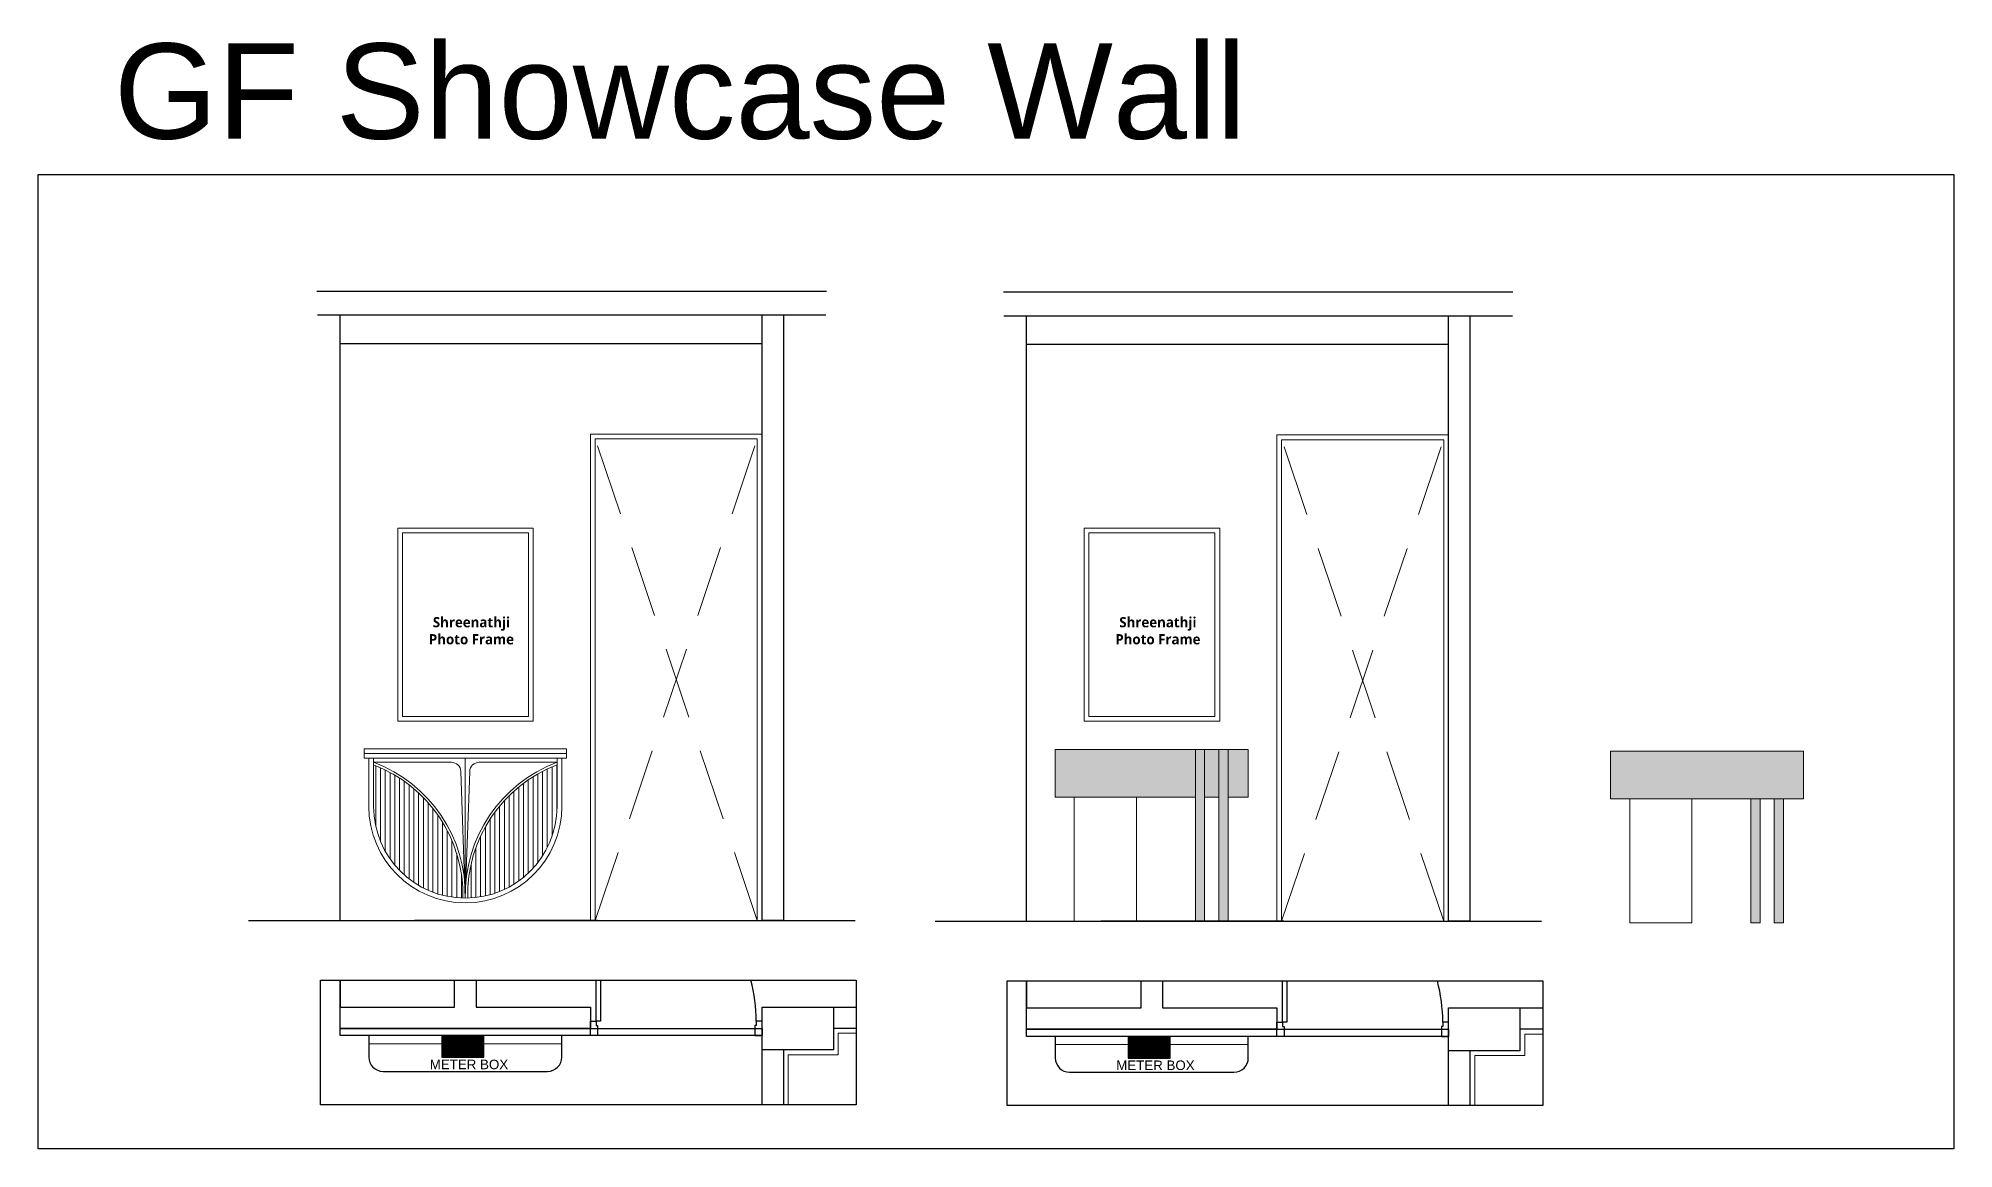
# Model space of a CAD drawing. Header units: millimetres. Extents: x 56222 to 3066687, y -650199 to -121287.
# Drawn here: x 149562 to 149963.8, y -181528.7 to -181295.8 of the extents above; entities that cross this region are included whole.
import ezdxf

# ---------------------------------------------------------------- set-up
doc = ezdxf.new("R2010")
doc.units = ezdxf.units.MM
doc.header["$MEASUREMENT"] = 0
for name, pattern in [('ACAD_ISO02W100', [15, 12, -3]), ('DASHED', [0.75, 0.5, -0.25]), ('DASHEDX2', [1.5, 1, -0.5])]:
    doc.linetypes.add(name, pattern=pattern)
for name, color, linetype, lineweight in [('@~LEVEL GRID LINE', 43, 'ACAD_ISO02W100', 9), ('COLUMN', 1, 'Continuous', 30), ('el', 7, 'Continuous', 20), ('Electrical', 84, 'Continuous', 30), ('ELEVATION', 250, 'Continuous', 9), ('ELEVATION ( D~W~RaiL )', 250, 'Continuous', 9), ('FIRST FLOOR ( DW_RAIL )', 7, 'Continuous', 9), ('FURNI', 25, 'Continuous', 5), ('FURNITURE', 32, 'Continuous', 9), ('furniture dimensions', 1, 'DASHED', 0), ('GROUND FLOOR', 7, 'Continuous', 9), ('GROUND FLOOR  ( PLINE )', 251, 'Continuous', 30), ('SECTION ( SLAB PLine )', 104, 'Continuous', 30), ('Text', 7, 'Continuous', 15), ('XX~SLAB ( BEAM )~ ( DIM )', 7, 'Continuous', 9)]:
    doc.layers.add(name, color=color, linetype=linetype, lineweight=lineweight)
doc.layers.add('AR ELE-5', color=134, linetype='Continuous')
doc.layers.add('str coll', color=6, linetype='Continuous')
doc.layers.add('PDF_INT-ELEC SWITCH BOARD', color=7, linetype='Continuous', true_color=0x00751d)
doc.styles.get("Standard").update_dxf_attribs({"font": 'arial.ttf', "height": 6})

msp = doc.modelspace()

# ---------------------------------------------------------------- texts
at = {"layer": 'Electrical', "color": 5, "transparency": 33554687}
for p in [(149644.093, -181512.0022), (149788.1134, -181512.1748)]:
    msp.add_text('METER BOX ', height=2, dxfattribs=at).set_placement(p)
at = {"layer": 'furniture dimensions', "lineweight": 0}
msp.add_text('GF Showcase Wall ', height=20, dxfattribs=at).set_placement((149577.8338, -181316.8712))
at = {"layer": 'Text', "ltscale": 20, "char_height": 2.143647, "width": 39.277817, "attachment_point": 1}
for insert in [(149633.1989, -181417.1899), (149777.2193, -181417.1899)]:
    msp.add_mtext('\\pxqc;{\\fMalgun Gothic|b1|i0|c0|p34;\\C1;Shreenathji \\PPhoto Frame}', dxfattribs=dict(at, insert=insert))

# ---------------------------------------------------------------- hatches: boundary and pattern name
at = {"layer": 'el', "ltscale": 10, "true_color": 0x939598}
h = msp.add_hatch(dxfattribs=at)
h.set_pattern_fill('ANSI31', color=252, scale=0.3)
h.set_pattern_definition([(45, (-3170909.630643, 328638.973023), (-0.0265165042945, 0.0265165042945), [])])
h.paths.add_polyline_path([(149655.4301, -181509.509), (149655.4301, -181504.9611), (149646.615, -181504.9611), (149646.615, -181509.509)])
h = msp.add_hatch(dxfattribs=at)
h.set_pattern_fill('ANSI31', color=252, scale=0.3)
h.set_pattern_definition([(45, (-3170765.610224, 328638.800363), (-0.0265165042945, 0.0265165042945), [])])
h.paths.add_polyline_path([(149799.4506, -181509.6817), (149799.4506, -181505.1337), (149790.6354, -181505.1337), (149790.6354, -181509.6817)])
at = {"layer": 'FURNITURE', "lineweight": 0, "true_color": 0xc8a668, "transparency": 33554687}
h = msp.add_hatch(color=43, dxfattribs=at)
h.dxf.hatch_style = 1
h.paths.add_polyline_path([(149804.7465, -181444.9763), (149775.3261, -181444.9763), (149775.3261, -181454.9763), (149804.7465, -181454.9763)])
h.paths.add_polyline_path([(149809.6715, -181444.9763), (149806.6715, -181444.9763), (149806.6715, -181454.9763), (149809.6715, -181454.9763)])
h.paths.add_polyline_path([(149815.8261, -181444.9763), (149811.5964, -181444.9763), (149811.5964, -181454.9763), (149815.8261, -181454.9763)])
at = {"layer": 'FURNITURE', "lineweight": 0, "true_color": 0xdccb47, "transparency": 33554600}
h = msp.add_hatch(color=53, dxfattribs=at)
h.dxf.hatch_style = 1
h.paths.add_polyline_path([(149806.6715, -181444.9763), (149804.7465, -181444.9763), (149804.7465, -181480.9763), (149806.6715, -181480.9763)])
h.paths.add_polyline_path([(149811.5964, -181444.9763), (149809.6715, -181444.9763), (149809.6715, -181480.9763), (149811.5964, -181480.9763)])
at = {"layer": 'FURNITURE', "lineweight": 0, "true_color": 0xc8a668, "transparency": 33554687}
h = msp.add_hatch(color=43, dxfattribs=at)
h.dxf.hatch_style = 1
h.paths.add_polyline_path([(149932.3388, -181445.3318), (149891.8388, -181445.3318), (149891.8388, -181455.3318), (149928.1092, -181455.3318), (149932.3388, -181455.3318)])
at = {"layer": 'FURNITURE', "lineweight": 0, "true_color": 0xdccb47, "transparency": 33554600}
h = msp.add_hatch(color=53, dxfattribs=at)
h.dxf.hatch_style = 1
h.paths.add_polyline_path([(149928.1092, -181445.3318), (149926.1842, -181445.3318), (149926.1842, -181455.3318), (149928.1092, -181455.3318)])
h.paths.add_polyline_path([(149923.1842, -181445.3318), (149921.2593, -181445.3318), (149921.2593, -181455.3318), (149923.1842, -181455.3318)])
at = {"layer": 'FURNITURE', "lineweight": 0, "true_color": 0x98753a, "transparency": 33554600}
h = msp.add_hatch(dxfattribs=at)
h.set_pattern_fill('ANSI31', color=35, scale=8, angle=45)
h.set_pattern_definition([(90, (-1655.2415, 194.4688), (-1, 0), [])])
h.paths.add_polyline_path([(149670.8057, -181456.8747), (149670.8057, -181448.1714, 0.31785858), (149652.0557, -181476.1182, 0.40662553)])
h.paths.add_polyline_path([(149632.3057, -181448.1714), (149632.3057, -181456.8747, 0.40662553), (149651.0557, -181476.1182, 0.31785858)])
at = {"layer": 'FURNITURE', "lineweight": 0, "true_color": 0xdccb47, "transparency": 33554600}
h = msp.add_hatch(color=53, dxfattribs=at)
h.dxf.hatch_style = 1
h.paths.add_polyline_path([(149928.1092, -181455.3318), (149926.1842, -181455.3318), (149926.1842, -181481.3318), (149928.1092, -181481.3318)])
h.paths.add_polyline_path([(149923.1842, -181455.3318), (149921.2523, -181455.3318), (149921.2523, -181481.3318), (149923.1842, -181481.3318)])

# ---------------------------------------------------------------- linework, layer by layer
for points in [[(149679.9057, -181493.3237), (149679.9057, -181501.9611), (149679.0057, -181501.9611), (149679.0057, -181493.3237)], [(149823.9261, -181493.4964), (149823.9261, -181502.1337), (149823.0261, -181502.1337), (149823.0261, -181493.4964)]]:
    msp.add_lwpolyline(points)
for points in [[(149677.8057, -181501.9611), (149679.0057, -181501.9611), (149679.0057, -181502.8611), (149679.3057, -181502.8611), (149679.3057, -181504.9611), (149677.8057, -181504.9611)], [(149713.8057, -181501.9611), (149712.6057, -181501.9611), (149712.6057, -181502.8611), (149712.3057, -181502.8611), (149712.3057, -181504.9611), (149713.8057, -181504.9611)], [(149821.8261, -181502.1337), (149823.0261, -181502.1337), (149823.0261, -181503.0337), (149823.3261, -181503.0337), (149823.3261, -181505.1337), (149821.8261, -181505.1337)], [(149857.8261, -181502.1337), (149856.6261, -181502.1337), (149856.6261, -181503.0337), (149856.3261, -181503.0337), (149856.3261, -181505.1337), (149857.8261, -181505.1337)]]:
    msp.add_lwpolyline(points, close=True)
at = {"layer": '@~LEVEL GRID LINE', "linetype": 'Continuous', "lineweight": 0}
for points in [[(149921.2523, -181455.3318), (149923.1842, -181455.3318), (149923.1842, -181481.3318), (149921.2523, -181481.3318)], [(149926.1842, -181455.3318), (149928.1092, -181455.3318), (149928.1092, -181481.3318), (149926.1842, -181481.3318)]]:
    msp.add_lwpolyline(points, close=True, dxfattribs=at)
at = {"layer": 'AR ELE-5', "linetype": 'ByBlock', "ltscale": 15}
for centre in [(149678.9564, -181501.9815), (149822.9768, -181502.1541)]:
    msp.add_arc(centre, 33.6493, 0.034736, 14.909545, dxfattribs=at)
at = {"layer": 'COLUMN'}
for points in [[(149728.8057, -181498.9611), (149728.8057, -181507.9611), (149713.8057, -181507.9611), (149713.8057, -181498.9611)], [(149872.8261, -181499.1337), (149872.8261, -181508.1337), (149857.8261, -181508.1337), (149857.8261, -181499.1337)]]:
    msp.add_lwpolyline(points, close=True, dxfattribs=at)
at = {"layer": 'ELEVATION', "lineweight": 0}
for points in [[(149677.8057, -181378.8036), (149713.8057, -181378.8036), (149713.8057, -181480.8036), (149677.8057, -181480.8036)], [(149821.8261, -181378.9763), (149857.8261, -181378.9763), (149857.8261, -181480.9763), (149821.8261, -181480.9763)], [(149678.8057, -181379.8036), (149712.8057, -181379.8036), (149712.8057, -181480.8036), (149678.8057, -181480.8036)], [(149822.8261, -181379.9763), (149856.8261, -181379.9763), (149856.8261, -181480.9763), (149822.8261, -181480.9763)], [(149637.3824, -181398.537), (149665.8057, -181398.537), (149665.8057, -181439.0234), (149637.3824, -181439.0234)], [(149781.4029, -181398.537), (149809.8261, -181398.537), (149809.8261, -181439.0234), (149781.4029, -181439.0234)], [(149638.3824, -181399.537), (149664.8057, -181399.537), (149664.8057, -181438.0234), (149638.3824, -181438.0234)], [(149782.4029, -181399.537), (149808.8261, -181399.537), (149808.8261, -181438.0234), (149782.4029, -181438.0234)]]:
    msp.add_lwpolyline(points, close=True, dxfattribs=at)
at = {"layer": 'ELEVATION ( D~W~RaiL )', "lineweight": 25}
for points in [[(149621.208, -181493.3237), (149733.5768, -181493.3237), (149733.5768, -181519.4496), (149621.208, -181519.4496)], [(149765.2284, -181493.4964), (149877.5972, -181493.4964), (149877.5972, -181519.6223), (149765.2284, -181519.6223)]]:
    msp.add_lwpolyline(points, close=True, dxfattribs=at)
at = {"layer": 'FIRST FLOOR ( DW_RAIL )', "color": 251, "linetype": 'DASHEDX2', "lineweight": 0, "ltscale": 15, "true_color": 0x4b4c4e}
for p, q in [((149678.8057, -181480.8036), (149712.8057, -181379.8036)), ((149712.8057, -181480.8036), (149678.8057, -181379.8036)), ((149822.8261, -181480.9763), (149856.8261, -181379.9763)), ((149856.8261, -181480.9763), (149822.8261, -181379.9763))]:
    msp.add_line(p, q, dxfattribs=at)
at = {"layer": 'FURNI', "lineweight": 0}
for p, q in [((149677.8057, -181378.8036), (149677.8057, -181444.8036)), ((149821.8261, -181378.9763), (149821.8261, -181444.9763)), ((149630.3057, -181445.6537), (149630.5121, -181445.7704)), ((149630.3057, -181445.887), (149630.5121, -181445.7704)), ((149630.5121, -181445.7704), (149672.5993, -181445.7704)), ((149631.3057, -181456.8747), (149631.3057, -181446.7371)), ((149632.3057, -181456.8747), (149632.3057, -181446.7371)), ((149651.5557, -181476.1247), (149651.5557, -181446.7371)), ((149670.8057, -181456.8747), (149670.8057, -181446.7371)), ((149671.8057, -181456.8747), (149671.8057, -181446.7371)), ((149672.8057, -181445.6537), (149672.5993, -181445.7704)), ((149672.8057, -181445.887), (149672.5993, -181445.7704)), ((149632.3057, -181447.6369), (149648.6295, -181447.6369)), ((149650.6283, -181449.5671), (149651.5557, -181476.1247)), ((149652.4831, -181449.5671), (149651.5557, -181476.1247)), ((149654.4819, -181447.6369), (149670.8057, -181447.6369)), ((149620.7109, -181480.8036), (149733.3229, -181480.8036)), ((149764.7313, -181480.9763), (149877.3433, -181480.9763))]:
    msp.add_line(p, q, dxfattribs=at)
for points in [[(149630.3057, -181445.6537), (149630.3057, -181444.8036), (149672.8057, -181444.8036), (149672.8057, -181445.6537)], [(149672.8057, -181445.887), (149672.8057, -181446.7371), (149630.3057, -181446.7371), (149630.3057, -181445.887)], [(149809.6715, -181454.9763), (149806.6715, -181454.9763)], [(149926.1842, -181455.3318), (149923.1842, -181455.3318)]]:
    msp.add_lwpolyline(points, dxfattribs=at)
at = {"layer": 'FURNI', "color": 43, "lineweight": 0, "true_color": 0xc2b261}
for points in [[(149804.7465, -181454.9763), (149775.3261, -181454.9763), (149775.3261, -181444.9763), (149815.8261, -181444.9763), (149815.8261, -181454.9763), (149811.5964, -181454.9763)], [(149928.1092, -181455.3318), (149891.8388, -181455.3318), (149891.8388, -181445.3318), (149932.3388, -181445.3318), (149932.3388, -181455.3318), (149928.1092, -181455.3318)]]:
    msp.add_lwpolyline(points, dxfattribs=at)
msp.add_lwpolyline([(149804.7465, -181444.9763), (149806.6715, -181444.9763), (149806.6715, -181480.9763), (149804.7465, -181480.9763)], close=True, dxfattribs=at)
at = {"layer": 'FURNI', "color": 53, "lineweight": 0, "true_color": 0xdccb47}
msp.add_lwpolyline([(149809.6715, -181444.9763), (149811.5964, -181444.9763), (149811.5964, -181480.9763), (149809.6715, -181480.9763)], close=True, dxfattribs=at)
at = {"layer": 'FURNI', "color": 252, "lineweight": 0, "true_color": 0x939598}
for points in [[(149779.3261, -181454.9763), (149792.3608, -181454.9763), (149792.3608, -181480.9763), (149779.3261, -181480.9763)], [(149895.8388, -181455.3318), (149908.8735, -181455.3318), (149908.8735, -181481.3318), (149895.8388, -181481.3318)]]:
    msp.add_lwpolyline(points, close=True, dxfattribs=at)
at = {"layer": 'FURNI', "lineweight": 0}
for centre, radius, start, end in [((149621.921, -181475.402), 29.6435, 358.60301, 69.493136), ((149621.921, -181475.402), 29.1435, 358.60301, 69.12503), ((149648.6295, -181449.6369), 2, 2, 90), ((149681.1904, -181475.402), 29.6435, 110.506864, 181.39699), ((149681.1904, -181475.402), 29.1435, 110.87497, 181.39699), ((149654.4819, -181449.6369), 2, 90, 178), ((149651.5557, -181456.8747), 20.25, 180, 0), ((149651.5557, -181456.8747), 19.25, 180, 0)]:
    msp.add_arc(centre, radius, start, end, dxfattribs=at)
at = {"layer": 'FURNITURE', "lineweight": 30}
for p, q in [((149679.2748, -181480.8036), (149640.8777, -181480.8036, 0)), ((149823.2952, -181480.9763), (149784.8981, -181480.9763, 0)), ((149625.3057, -181498.9611), (149625.3057, -181493.3237)), ((149769.3261, -181499.1337), (149769.3261, -181493.4964)), ((149631.3057, -181504.9611), (149631.3057, -181509.4611)), ((149671.8057, -181509.4611), (149671.8057, -181504.9611)), ((149775.3261, -181505.1337), (149775.3261, -181509.6337)), ((149815.8261, -181509.6337), (149815.8261, -181505.1337)), ((149634.3057, -181512.4611), (149668.8057, -181512.4611)), ((149778.3261, -181512.6337), (149812.8261, -181512.6337))]:
    msp.add_line(p, q, dxfattribs=at)
at = {"layer": 'FURNITURE', "color": 242, "lineweight": 30, "true_color": 0xcd2027}
msp.add_lwpolyline([(149561.9689, -181324.3565), (149963.8192, -181324.3565), (149963.8192, -181528.668), (149561.9689, -181528.668)], close=True, dxfattribs=at)
at = {"layer": 'FURNITURE', "lineweight": 30}
for points in [[(149625.3057, -181493.3237), (149625.3057, -181498.9611), (149649.3057, -181498.9611), (149649.3057, -181493.3237)], [(149769.3261, -181493.4964), (149769.3261, -181499.1337), (149793.3261, -181499.1337), (149793.3261, -181493.4964)], [(149733.5768, -181503.4611), (149728.8057, -181503.4611)], [(149877.5972, -181503.6337), (149872.8261, -181503.6337)], [(149718.3057, -181507.9611), (149718.3057, -181519.4496)], [(149862.3261, -181508.1337), (149862.3261, -181519.6223)]]:
    msp.add_lwpolyline(points, dxfattribs=at)
for points in [[(149625.3057, -181503.4611), (149713.8057, -181503.4611), (149713.8057, -181504.9611), (149625.3057, -181504.9611)], [(149769.3261, -181503.6337), (149857.8261, -181503.6337), (149857.8261, -181505.1337), (149769.3261, -181505.1337)]]:
    msp.add_lwpolyline(points, close=True, dxfattribs=at)
at = {"layer": 'FURNITURE', "lineweight": 5}
for points in [[(149631.3057, -181504.9611), (149671.8057, -181504.9611), (149671.8057, -181506.6738), (149631.3057, -181506.6738)], [(149775.3261, -181505.1337), (149815.8261, -181505.1337), (149815.8261, -181506.8464), (149775.3261, -181506.8464)]]:
    msp.add_lwpolyline(points, close=True, dxfattribs=at)
at = {"layer": 'FURNITURE'}
for points in [[(149729.8057, -181504.4611), (149729.8057, -181508.9611), (149719.3057, -181508.9611)], [(149733.5768, -181504.4611), (149729.8057, -181504.4611)], [(149873.8261, -181504.6337), (149873.8261, -181509.1337), (149863.3261, -181509.1337)], [(149877.5972, -181504.6337), (149873.8261, -181504.6337)], [(149719.3057, -181508.9611), (149719.3057, -181519.4496)], [(149863.3261, -181509.1337), (149863.3261, -181519.6223)]]:
    msp.add_lwpolyline(points, dxfattribs=at)
at = {"layer": 'FURNITURE', "lineweight": 30}
for centre, start, end in [((149634.3057, -181509.4611), 180, 270), ((149668.8057, -181509.4611), 270, 0), ((149778.3261, -181509.6337), 180, 270), ((149812.8261, -181509.6337), 270, 0)]:
    msp.add_arc(centre, 3, start, end, dxfattribs=at)
at = {"layer": 'GROUND FLOOR'}
for p, q in [((149649.3057, -181493.3237), (149649.3057, -181498.9611)), ((149653.8057, -181493.3237), (149653.8057, -181498.9611)), ((149793.3261, -181493.4964), (149793.3261, -181499.1337)), ((149797.8261, -181493.4964), (149797.8261, -181499.1337)), ((149649.3057, -181498.9611), (149625.3057, -181498.9611)), ((149625.3057, -181503.4611), (149625.3057, -181498.9611)), ((149653.8057, -181498.9611), (149671.8057, -181498.9611)), ((149713.8057, -181498.9611), (149713.8057, -181519.4496)), ((149733.5768, -181498.9611), (149713.8057, -181498.9611)), ((149793.3261, -181499.1337), (149769.3261, -181499.1337)), ((149769.3261, -181503.6337), (149769.3261, -181499.1337)), ((149797.8261, -181499.1337), (149815.8261, -181499.1337)), ((149857.8261, -181499.1337), (149857.8261, -181519.6223)), ((149877.5972, -181499.1337), (149857.8261, -181499.1337)), ((149671.8057, -181503.4611), (149625.3057, -181503.4611)), ((149733.5768, -181503.4611), (149728.8057, -181503.4611)), ((149815.8261, -181503.6337), (149769.3261, -181503.6337)), ((149877.5972, -181503.6337), (149872.8261, -181503.6337)), ((149718.3057, -181507.9611), (149718.3057, -181519.4496)), ((149862.3261, -181508.1337), (149862.3261, -181519.6223))]:
    msp.add_line(p, q, dxfattribs=at)
at = {"layer": 'GROUND FLOOR  ( PLINE )'}
for points in [[(149653.8057, -181493.3237), (149653.8057, -181498.9611), (149677.8057, -181498.9611), (149677.8057, -181503.4611), (149625.3057, -181503.4611), (149625.3057, -181498.9611), (149649.3057, -181498.9611), (149649.3057, -181493.3237)], [(149797.8261, -181493.4964), (149797.8261, -181499.1337), (149821.8261, -181499.1337), (149821.8261, -181503.6337), (149769.3261, -181503.6337), (149769.3261, -181499.1337), (149793.3261, -181499.1337), (149793.3261, -181493.4964)], [(149713.8057, -181519.4496), (149713.8057, -181498.9611), (149733.5768, -181498.9611)], [(149857.8261, -181519.6223), (149857.8261, -181499.1337), (149877.5972, -181499.1337)], [(149733.5768, -181503.4611), (149728.8057, -181503.4611)], [(149877.5972, -181503.6337), (149872.8261, -181503.6337)], [(149718.3057, -181507.9611), (149718.3057, -181519.4496)], [(149862.3261, -181508.1337), (149862.3261, -181519.6223)]]:
    msp.add_lwpolyline(points, dxfattribs=at)
at = {"layer": 'PDF_INT-ELEC SWITCH BOARD', "color": 40, "lineweight": 30, "true_color": 0xffc61a}
for p, q in [((149646.615, -181504.9611), (149655.4301, -181509.509)), ((149790.6354, -181505.1337), (149799.4506, -181509.6817))]:
    msp.add_line(p, q, dxfattribs=at)
for points in [[(149655.4301, -181509.509), (149655.4301, -181504.9611), (149646.615, -181504.9611), (149646.615, -181509.509)], [(149799.4506, -181509.6817), (149799.4506, -181505.1337), (149790.6354, -181505.1337), (149790.6354, -181509.6817)]]:
    msp.add_lwpolyline(points, close=True, dxfattribs=at)
at = {"layer": 'SECTION ( SLAB PLine )', "color": 1}
for p, q in [((149620.4266, -181348.8036), (149727.3174, -181348.8036)), ((149764.447, -181348.9763), (149871.3378, -181348.9763)), ((149620.5322, -181353.8036), (149727.206, -181353.8036)), ((149764.5526, -181353.9763), (149871.2264, -181353.9763)), ((149606.0781, -181480.8036), (149733.3229, -181480.8036)), ((149750.0985, -181480.9763), (149877.3433, -181480.9763))]:
    msp.add_line(p, q, dxfattribs=at)
at = {"layer": 'str coll', "lineweight": 30}
for p, q in [((149625.3057, -181359.8036), (149713.8057, -181359.8036)), ((149769.3261, -181359.9763), (149857.8261, -181359.9763))]:
    msp.add_line(p, q, dxfattribs=at)
at = {"layer": 'XX~SLAB ( BEAM )~ ( DIM )', "lineweight": 30}
for p, q in [((149625.3057, -181480.8036), (149625.3057, -181353.8036)), ((149769.3261, -181480.9763), (149769.3261, -181353.9763))]:
    msp.add_line(p, q, dxfattribs=at)
at = {"layer": 'XX~SLAB ( BEAM )~ ( DIM )'}
for p, q in [((149677.8057, -181503.4611), (149677.8057, -181504.9611)), ((149821.8261, -181503.6337), (149821.8261, -181505.1337))]:
    msp.add_line(p, q, dxfattribs=at)
at = {"layer": 'XX~SLAB ( BEAM )~ ( DIM )', "lineweight": 30}
for points in [[(149713.8057, -181353.8036), (149718.3057, -181353.8036), (149718.3057, -181480.8036), (149713.8057, -181480.8036)], [(149857.8261, -181353.9763), (149862.3261, -181353.9763), (149862.3261, -181480.9763), (149857.8261, -181480.9763)]]:
    msp.add_lwpolyline(points, close=True, dxfattribs=at)

msp.set_redraw_order([(e.dxf.handle, doc.entitydb.next_handle()) for e in msp.query("TEXT MTEXT ATTDEF DIMENSION ARC_DIMENSION")])  # texts and dimensions are drawn at this point

doc.saveas('drawing.dxf')
